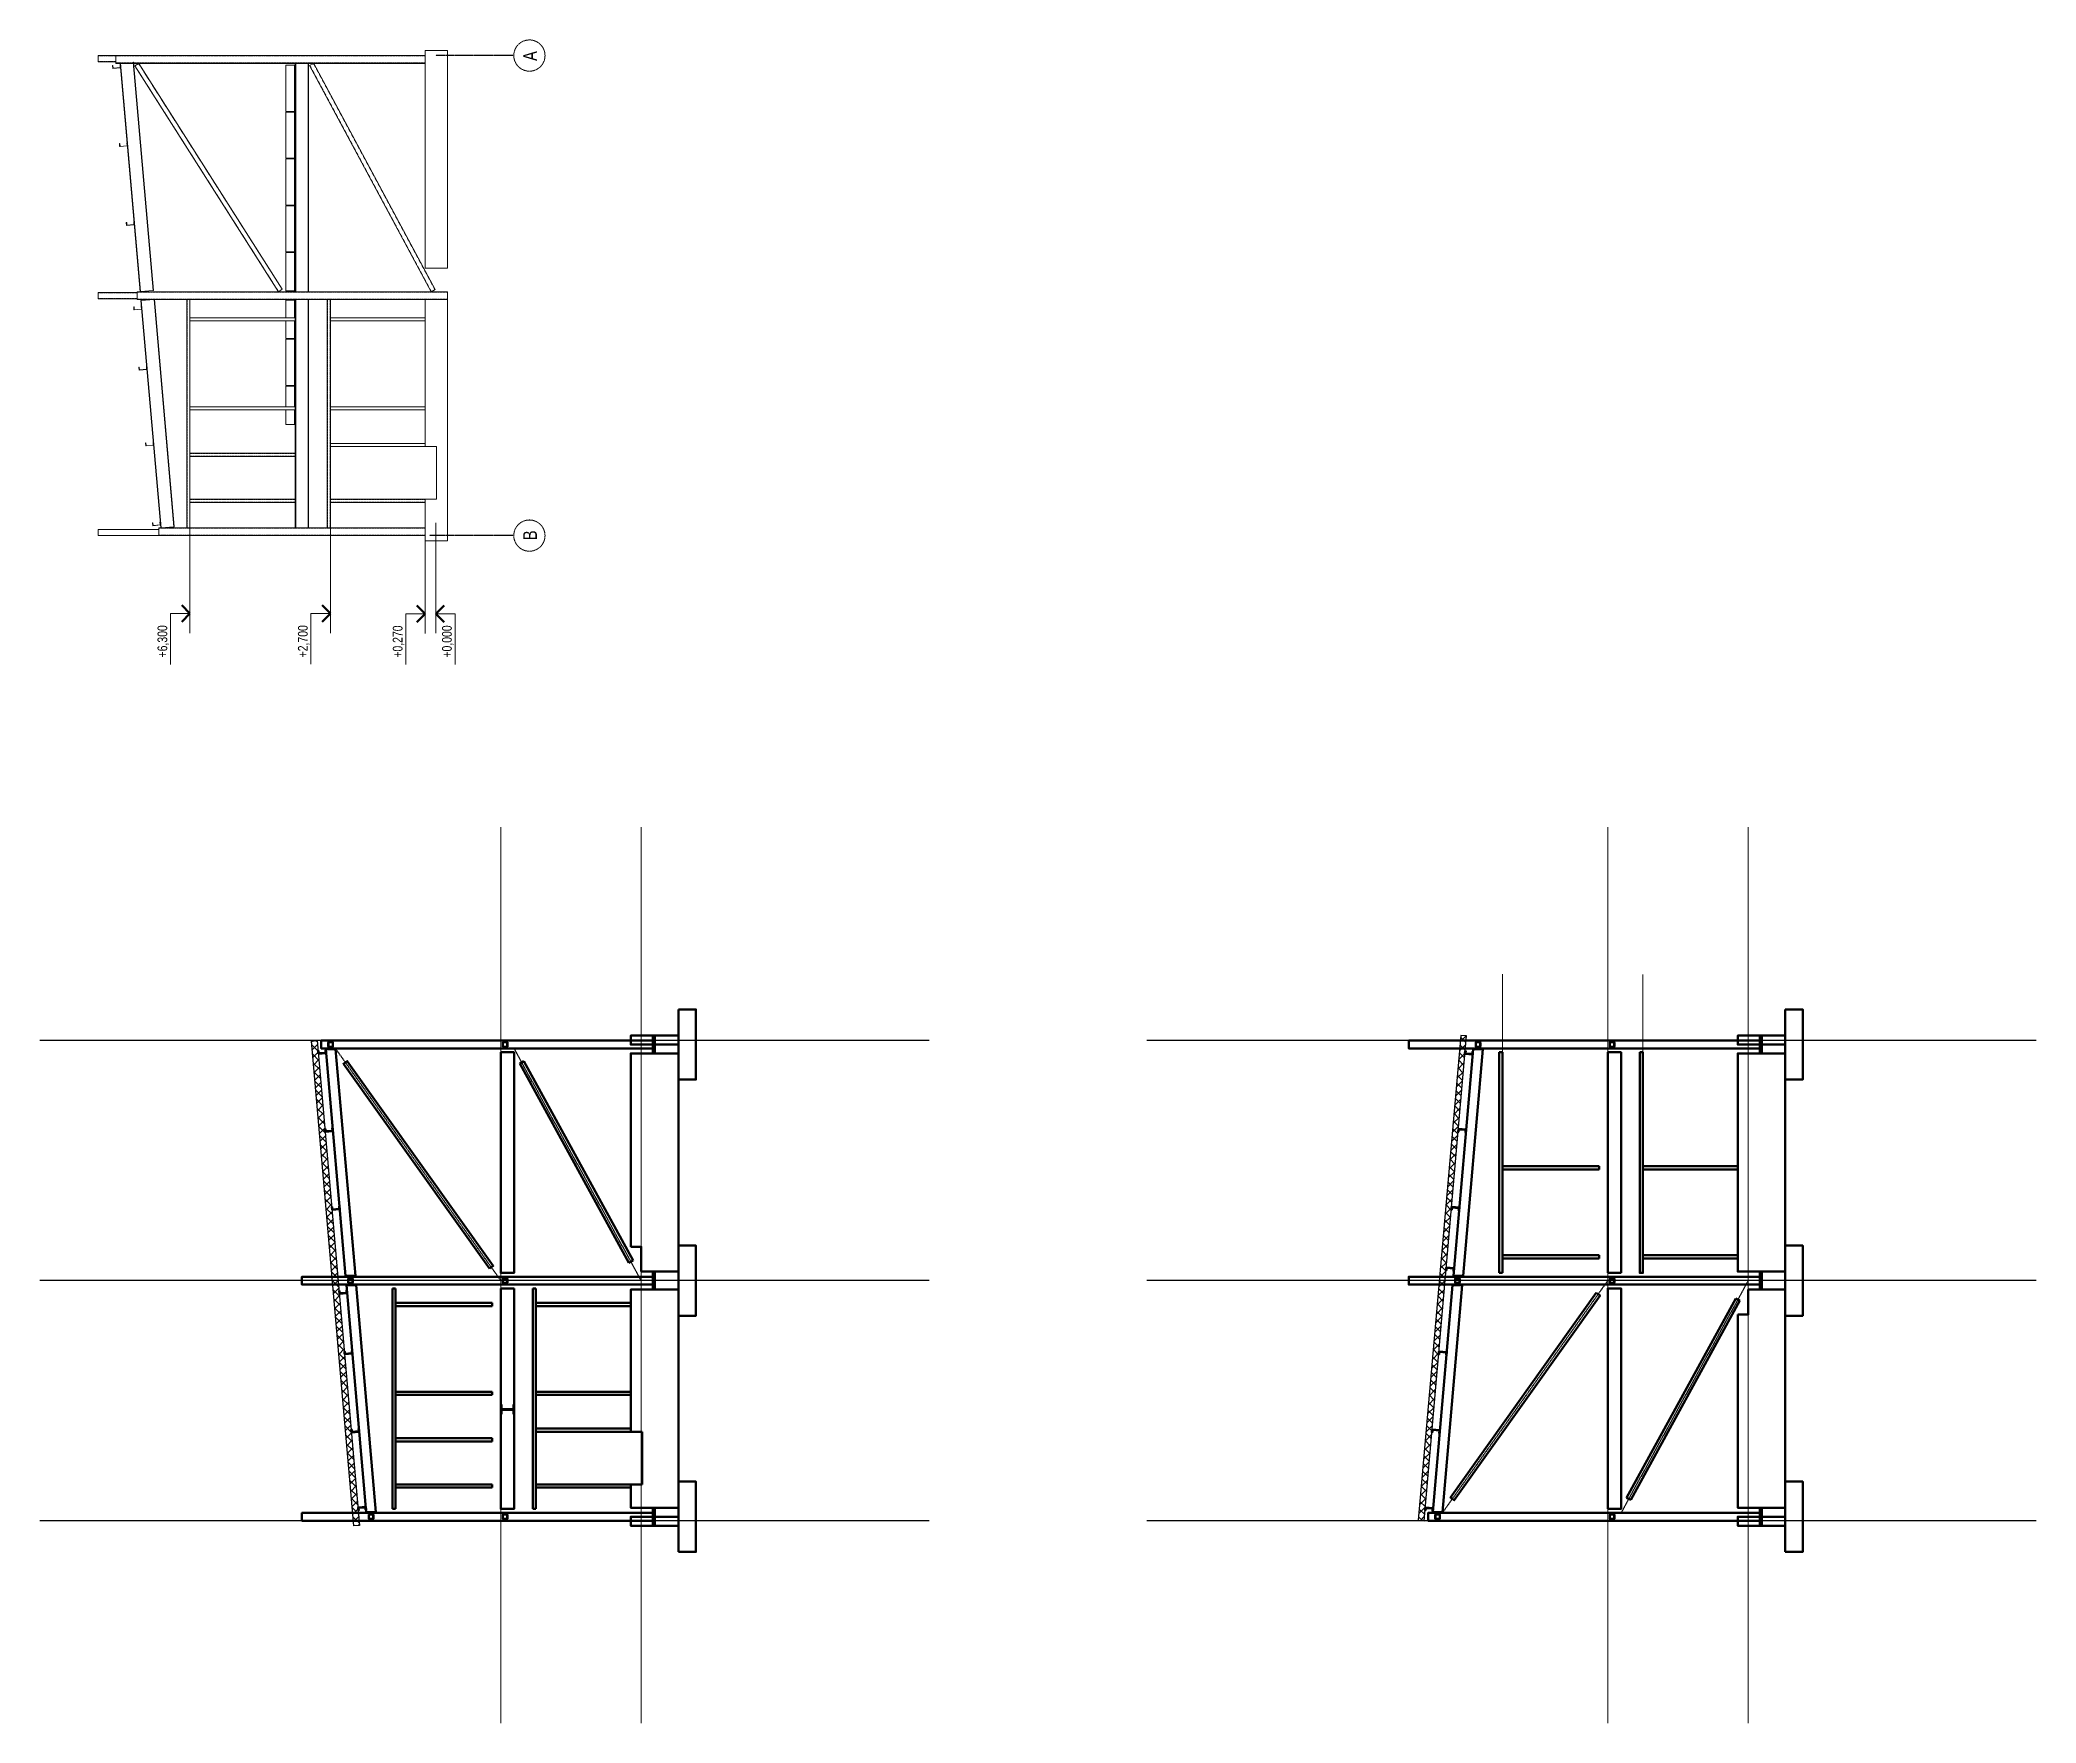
# Model space of a CAD drawing. Header units: millimetres. Extents: x 1117013 to 3394463, y -717780 to -102922.
# Drawn here: x 1346605 to 1397772, y -635615 to -592490 of the extents above; entities that cross this region are included whole.
import ezdxf

# ---------------------------------------------------------------- set-up
doc = ezdxf.new("R2010")
doc.units = ezdxf.units.MM
for name, pattern in [('ADSK_Линия сетки', [21, 12, -3, 3, -3]), ('ADSK_Невидимые', [5, 3, -2]), ('CENTERX2', [4, 2.5, -0.5, 0.5, -0.5]), ('осевая', [18.05, 14.6, -1.15, 1.15, -1.15])]:
    doc.linetypes.add(name, pattern=pattern)
for name, color, linetype, lineweight in [('0003-Основная тонкая 0.13', 9, 'Continuous', 13), ('0004-Осевая', 4, 'осевая', 25), ('01-Основная толстая', 7, 'Continuous', 50), ('Аннотация', 7, 'Continuous', 20), ('Каркас', 7, 'Continuous', 18), ('Несущие колонны', 7, 'Continuous', 18), ('Отметки', 7, 'Continuous', 9), ('СО_10_фунд балки', 7, 'Continuous', 50), ('СО_10_фундаменты', 7, 'Continuous', 50), ('СО_20_связи', 7, 'Continuous', 50), ('СО_20_фахверки', 7, 'Continuous', 50), ('Стены', 7, 'Continuous', 18)]:
    doc.layers.add(name, color=color, linetype=linetype, lineweight=lineweight)
doc.layers.add('Оси', color=1, linetype='CENTERX2')
doc.styles.add('Century Gothic', font='GOTHIC.TTF', dxfattribs={"width": 0.8, "height": 250})
doc.styles.add('Century Gothic_1', font='GOTHIC.TTF', dxfattribs={"width": 0.8, "height": 500})

msp = doc.modelspace()

# ---------------------------------------------------------------- texts
at = {"layer": 'Оси', "char_height": 350, "attachment_point": 1, "rotation": 90, "style": 'Century Gothic'}
for s, insert, width in [('\\fCentury Gothic|b0|i0|c204|p34|;\\W.8;А', (1358993.4664, -593027.7391), 327.0885), ('\\fCentury Gothic|b0|i0|c204|p34|;\\W.8;В', (1358993.4664, -605306.5391), 275.7805)]:
    msp.add_mtext(s, dxfattribs=dict(at, insert=insert, width=width))
at = {"layer": 'Отметки', "lineweight": 20, "char_height": 250, "width": 1014.868888, "attachment_point": 1, "rotation": 90, "line_spacing_factor": 0.984502, "style": 'Century Gothic_1'}
for s, insert in [('+6,300', (1349618.6657, -608311.9046)), ('+2,700', (1353218.6657, -608310.4861)), ('+0,270', (1355648.6657, -608317.8843)), ('+0,000', (1356911.3052, -608316.0192))]:
    msp.add_mtext(s, dxfattribs=dict(at, insert=insert))

# ---------------------------------------------------------------- blocks, each defined once
blk = doc.blocks.new('CF411500')
for p, q in [((0, 0), (0, 200)), ((0, 200), (76, 200)), ((76, 0), (0, 0)), ((12, 21.5), (12, 178.5)), ((72, 188), (21.5, 188)), ((72, 12), (21.5, 12)), ((76, 200), (76, 192)), ((76, 8), (76, 0))]:
    blk.add_line(p, q)
for centre, radius, start, end in [((21.5, 178.5), 9.5, 90, 180), ((21.5, 21.5), 9.5, 180, 270), ((72, 192), 4, 270, 0), ((72, 8), 4, 0, 90)]:
    blk.add_arc(centre, radius, start, end)
blk = doc.blocks.new('APF135500')
for p, q in [((-125, 326), (-125, 340)), ((-125, 340), (125, 340)), ((-26, 326), (-125, 326)), ((-125, 0), (-125, 14)), ((-125, 14), (-26, 14)), ((125, 0), (-125, 0)), ((-6, 34), (-6, 306)), ((6, 34), (6, 306)), ((125, 326), (26, 326)), ((26, 14), (125, 14)), ((125, 340), (125, 326)), ((125, 14), (125, 0))]:
    blk.add_line(p, q)
for centre, start, end in [((-26, 306), 0, 90), ((-26, 34), 270, 0), ((26, 306), 90, 180), ((26, 34), 180, 270)]:
    blk.add_arc(centre, 20, start, end)
blk.add_point((0, 170))
blk = doc.blocks.new('TPRF1369500')
for p, q in [((0, 9.6), (0, 110.4)), ((4, 9.6), (4, 110.4)), ((9.6, 120), (110.4, 120)), ((9.6, 116), (110.4, 116)), ((110.4, 4), (9.6, 4)), ((110.4, 0), (9.6, 0)), ((116, 9.6), (116, 110.4)), ((120, 9.6), (120, 110.4))]:
    blk.add_line(p, q)
for centre, radius, start, end in [((9.6, 110.4), 9.6, 90, 180), ((9.6, 9.6), 9.6, 180, 270), ((9.6, 110.4), 5.6, 90, 180), ((9.6, 9.6), 5.6, 180, 270), ((110.4, 110.4), 9.6, 0, 90), ((110.4, 110.4), 5.6, 0, 90), ((110.4, 9.6), 5.6, 270, 0), ((110.4, 9.6), 9.6, 270, 0)]:
    blk.add_arc(centre, radius, start, end)
blk = doc.blocks.new('ADSK_КолоннаНесущая_Труба_ГОСТ 30245-2003 - 200x200x10-1059750-КР_DWG_Ф_В-А')
at = {"layer": 'Несущие колонны'}
for p, q in [((-12300, 7100), (-12100, 7100)), ((-12300, 270), (-12300, 7100)), ((-12100, 270), (-12100, 7100))]:
    blk.add_line(p, q, dxfattribs=at)
at = {"layer": 'Несущие колонны', "linetype": 'ADSK_Невидимые'}
for p, q in [((-12290, 7100), (-12290, 270)), ((-12110, 7100), (-12110, 270))]:
    blk.add_line(p, q, dxfattribs=at)
blk = doc.blocks.new('ADSK_КолоннаНесущая_Труба_ГОСТ 30245-2003 - 200x200x10-1068426-КР_DWG_Ф_В-А')
at = {"layer": 'Несущие колонны'}
for p, q in [((-200, 8200), (0, 8200)), ((-200, 8200), (-200, 8089)), ((0, 8200), (0, 270)), ((-200, 8080), (-200, 7750)), ((-200, 7741), (-200, 270))]:
    blk.add_line(p, q, dxfattribs=at)
at = {"layer": 'Несущие колонны', "linetype": 'ADSK_Невидимые'}
for p, q in [((-190, 8200), (-190, 7751)), ((-10, 8200), (-10, 270)), ((-190, 7742), (-190, 270))]:
    blk.add_line(p, q, dxfattribs=at)
blk = doc.blocks.new('ADSK_КолоннаНесущая_Труба_ГОСТ 30245-2003 - 200x200x10-1059764-КР_DWG_Ф_В-А')
at = {"layer": 'Несущие колонны'}
for p, q in [((-6250, 7650), (-6050, 7650)), ((-6250, 7650), (-6250, 270)), ((-6050, 7650), (-6050, -300)), ((-6050, -300), (-6250, -300))]:
    blk.add_line(p, q, dxfattribs=at)
at = {"layer": 'Несущие колонны', "linetype": 'ADSK_Невидимые'}
for p, q in [((-6240, 7650), (-6240, -300)), ((-6060, 7650), (-6060, -300))]:
    blk.add_line(p, q, dxfattribs=at)
blk = doc.blocks.new('___Двутавр типа Ш _СТО АСЧМ 20-93__ Балка - 35Ш2-1101853-КР_DWG_Ф_В-А')
at = {"layer": 'Каркас'}
for p, q in [((-12100, 3600), (-11450, 3600)), ((-12100, 3586), (-6250, 3586)), ((-11370, 3600), (-10270, 3600)), ((-10190, 3600), (-9080, 3600)), ((-9000, 3600), (-6800, 3600)), ((-6720, 3600), (-6250, 3600)), ((-6050, 3600), (-200, 3600)), ((-6050, 3586), (-200, 3586)), ((-12100, 3274), (-6250, 3274)), ((-12100, 3260), (-6250, 3260)), ((-6050, 3274), (-200, 3274)), ((-6050, 3260), (-200, 3260))]:
    blk.add_line(p, q, dxfattribs=at)
blk = doc.blocks.new('___Двутавр типа Б _СТО АСЧМ 20-93__ Балка - 35Б1-1101856-КР_DWG_Ф_В-А')
at = {"layer": 'Каркас'}
for p, q in [((-6280, 7557), (-12100, 7047)), ((-6279, 7548), (-12099, 7038)), ((-12071, 6712), (-6251, 7221)), ((-6250, 7212), (-12070, 6703)), ((-6280, 7557), (-6279, 7548)), ((-6279, 7548), (-6251, 7221)), ((-6251, 7221), (-6250, 7212)), ((-12099, 7038), (-12100, 7047)), ((-12071, 6712), (-12099, 7038)), ((-12070, 6703), (-12071, 6712))]:
    blk.add_line(p, q, dxfattribs=at)
blk = doc.blocks.new('___Двутавр типа Б _СТО АСЧМ 20-93__ Балка - 35Б1-1101857-КР_DWG_Ф_В-А')
at = {"layer": 'Каркас'}
for p, q in [((-200, 8089), (-6050, 7577)), ((-199, 8080), (-6049, 7568)), ((-6021, 7241), (-171, 7753)), ((-170, 7744), (-6020, 7232)), ((-200, 8089), (-199, 8080)), ((-171, 7753), (-170, 7744)), ((-6049, 7568), (-6050, 7577)), ((-6021, 7241), (-6049, 7568)), ((-6020, 7232), (-6021, 7241))]:
    blk.add_line(p, q, dxfattribs=at)
blk = doc.blocks.new('SK_ПлитаПерекрытия_Пустотная - ПК 68-10-8-778110-КР_DWG_Ф_В-А')
at = {"layer": 'Каркас'}
for p, q in [((-6800, 3840), (-7250, 3840)), ((-7250, 3840), (-7250, 3620)), ((-7250, 3620), (-6800, 3620)), ((-6270, 3840), (-6720, 3840)), ((-6720, 3620), (-6270, 3620)), ((-6270, 3620), (-6270, 3840))]:
    blk.add_line(p, q, dxfattribs=at)
blk = doc.blocks.new('SK_ПлитаПерекрытия_Пустотная - ПК 68-10-8-778403-КР_DWG_Ф_В-А')
at = {"layer": 'Каркас'}
for p, q in [((-6030, 3840), (-6030, 3620)), ((-5050, 3840), (-6030, 3840)), ((-6030, 3620), (-5050, 3620)), ((-5050, 3620), (-5050, 3840))]:
    blk.add_line(p, q, dxfattribs=at)
blk = doc.blocks.new('SK_ПлитаПерекрытия_Пустотная - ПК 68-10-8-V1-КР_DWG_Ф_В-А')
at = {"layer": 'Каркас'}
for p, q in [((-9080, 3840), (-9450, 3840)), ((-9450, 3840), (-9450, 3620)), ((-9450, 3620), (-9080, 3620)), ((-8470, 3840), (-9000, 3840)), ((-9000, 3620), (-8470, 3620)), ((-8470, 3620), (-8470, 3840))]:
    blk.add_line(p, q, dxfattribs=at)
blk = doc.blocks.new('SK_ПлитаПерекрытия_Пустотная - ПК 68-12-8-777867-КР_DWG_Ф_В-А')
at = {"layer": 'Каркас'}
for p, q in [((-7270, 3840), (-8450, 3840)), ((-8450, 3840), (-8450, 3620)), ((-8450, 3620), (-7270, 3620)), ((-7270, 3620), (-7270, 3840))]:
    blk.add_line(p, q, dxfattribs=at)
blk = doc.blocks.new('SK_ПлитаПерекрытия_Пустотная - ПК 68-12-8-778387-КР_DWG_Ф_В-А')
at = {"layer": 'Каркас'}
for p, q in [((-1430, 3840), (-1430, 3620)), ((-250, 3840), (-1430, 3840)), ((-1430, 3620), (-250, 3620)), ((-250, 3620), (-250, 3840))]:
    blk.add_line(p, q, dxfattribs=at)
blk = doc.blocks.new('ADSK_Балка_Труба_ГОСТ 30245-2003 - 80x80x5-1059783-КР_DWG_Ф_В-А')
at = {"layer": 'Каркас'}
for p, q in [((-12100, 2700), (-12100, 2780)), ((-6250, 2780), (-12100, 2780)), ((-6250, 2700), (-12100, 2700)), ((-6250, 2780), (-6250, 2700))]:
    blk.add_line(p, q, dxfattribs=at)
at = {"layer": 'Каркас', "linetype": 'ADSK_Невидимые'}
for p, q in [((-6250, 2775), (-12100, 2775)), ((-6250, 2705), (-12100, 2705))]:
    blk.add_line(p, q, dxfattribs=at)
blk = doc.blocks.new('ADSK_КолоннаНесущая_Труба_ГОСТ 30245-2003 - 80x80x4-1059834-КР_DWG_Ф_В-А')
at = {"layer": 'Несущие колонны', "linetype": 'ADSK_Невидимые'}
for p, q in [((-9076, 2700), (-9076, 270)), ((-9004, 2700), (-9004, 270))]:
    blk.add_line(p, q, dxfattribs=at)
blk = doc.blocks.new('ADSK_КолоннаНесущая_Труба_ГОСТ 30245-2003 - 160x160x6-888300-КР_DWG_Ф_В-А')
at = {"layer": 'Несущие колонны'}
for p, q in [((-12300, 8650), (-12140, 8650)), ((-12300, 7100), (-12300, 8650)), ((-12140, 7100), (-12140, 8650)), ((-12140, 7100), (-12300, 7100))]:
    blk.add_line(p, q, dxfattribs=at)
at = {"layer": 'Несущие колонны', "linetype": 'ADSK_Невидимые'}
for p, q in [((-12294, 8650), (-12294, 7100)), ((-12146, 8650), (-12146, 7100))]:
    blk.add_line(p, q, dxfattribs=at)
blk = doc.blocks.new('ADSK_КолоннаНесущая_Труба_ГОСТ 30245-2003 - 160x160x6-1068432-КР_DWG_Ф_В-А')
at = {"layer": 'Несущие колонны'}
for p, q in [((-160, 8650), (0, 8650)), ((-160, 8650), (-160, 8200)), ((0, 8200), (-160, 8200)), ((0, 8650), (0, 8200))]:
    blk.add_line(p, q, dxfattribs=at)
at = {"layer": 'Несущие колонны', "linetype": 'ADSK_Невидимые'}
for p, q in [((-154, 8650), (-154, 8200)), ((-6, 8650), (-6, 8200))]:
    blk.add_line(p, q, dxfattribs=at)
blk = doc.blocks.new('ADSK_КолоннаНесущая_Труба_ГОСТ 30245-2003 - 160x160x6-888264-КР_DWG_Ф_В-А')
at = {"layer": 'Несущие колонны'}
for p, q in [((-6230, 8650), (-6070, 8650)), ((-6230, 8650), (-6230, 7650)), ((-6070, 8650), (-6070, 7650)), ((-6070, 7650), (-6230, 7650))]:
    blk.add_line(p, q, dxfattribs=at)
at = {"layer": 'Несущие колонны', "linetype": 'ADSK_Невидимые'}
for p, q in [((-6224, 8650), (-6224, 7650)), ((-6076, 8650), (-6076, 7650))]:
    blk.add_line(p, q, dxfattribs=at)
blk = doc.blocks.new('ADSK_КолоннаНесущая_Труба_ГОСТ 30245-2003 - 80x80x4-1084226-КР_DWG_Ф_В-А')
at = {"layer": 'Несущие колонны', "linetype": 'ADSK_Невидимые'}
for p, q in [((-9076, 6300), (-9076, 3600)), ((-9004, 6300), (-9004, 3600))]:
    blk.add_line(p, q, dxfattribs=at)
blk = doc.blocks.new('ADSK_Балка_Швеллер_ПолкиПараллельные_ГОСТ8240-97 - 20П-1102076-КР_DWG_Ф_В-А')
at = {"layer": 'Каркас'}
for p, q in [((-11970, 7260), (-12046, 7253)), ((-12046, 7253), (-12028, 7054)), ((-12040, 7244), (-11969, 7251)), ((-12024, 7063), (-12040, 7244)), ((-11969, 7251), (-11970, 7260)), ((-11953, 7069), (-12024, 7063)), ((-11953, 7060), (-11953, 7069))]:
    blk.add_line(p, q, dxfattribs=at)
blk = doc.blocks.new('ADSK_Балка_Швеллер_ПолкиПараллельные_ГОСТ8240-97 - 20П-1102077-КР_DWG_Ф_В-А')
at = {"layer": 'Каркас'}
for p, q in [((-9928, 7438), (-10004, 7432)), ((-10004, 7432), (-9986, 7232)), ((-9998, 7423), (-9927, 7429)), ((-9982, 7242), (-9998, 7423)), ((-9911, 7248), (-9982, 7242)), ((-9927, 7429), (-9928, 7438)), ((-9910, 7239), (-9911, 7248))]:
    blk.add_line(p, q, dxfattribs=at)
blk = doc.blocks.new('ADSK_Балка_Швеллер_ПолкиПараллельные_ГОСТ8240-97 - 20П-1102078-КР_DWG_Ф_В-А')
at = {"layer": 'Каркас'}
for p, q in [((-7985, 7608), (-8061, 7602)), ((-8061, 7602), (-8044, 7402)), ((-8055, 7593), (-7984, 7599)), ((-8039, 7412), (-8055, 7593)), ((-7969, 7418), (-8039, 7412)), ((-7984, 7599), (-7985, 7608)), ((-7968, 7409), (-7969, 7418))]:
    blk.add_line(p, q, dxfattribs=at)
blk = doc.blocks.new('ADSK_Балка_Швеллер_ПолкиПараллельные_ГОСТ8240-97 - 20П-1102079-КР_DWG_Ф_В-А')
at = {"layer": 'Каркас'}
for p, q in [((-6441, 7743), (-6517, 7737)), ((-6517, 7737), (-6499, 7537)), ((-6511, 7728), (-6440, 7734)), ((-6495, 7547), (-6511, 7728)), ((-6440, 7734), (-6441, 7743)), ((-6425, 7553), (-6495, 7547)), ((-6424, 7544), (-6425, 7553))]:
    blk.add_line(p, q, dxfattribs=at)
blk = doc.blocks.new('ADSK_Балка_Швеллер_ПолкиПараллельные_ГОСТ8240-97 - 20П-1102080-КР_DWG_Ф_В-А')
at = {"layer": 'Каркас'}
for p, q in [((-4279, 7932), (-4355, 7926)), ((-4355, 7926), (-4338, 7727)), ((-4349, 7917), (-4279, 7923)), ((-4333, 7736), (-4349, 7917)), ((-4263, 7742), (-4333, 7736)), ((-4279, 7923), (-4279, 7932)), ((-4262, 7733), (-4263, 7742))]:
    blk.add_line(p, q, dxfattribs=at)
blk = doc.blocks.new('ADSK_Балка_Швеллер_ПолкиПараллельные_ГОСТ8240-97 - 20П-1102081-КР_DWG_Ф_В-А')
at = {"layer": 'Каркас'}
for p, q in [((-2257, 8109), (-2333, 8103)), ((-2333, 8103), (-2315, 7903)), ((-2327, 8094), (-2256, 8100)), ((-2311, 7913), (-2327, 8094)), ((-2241, 7919), (-2311, 7913)), ((-2256, 8100), (-2257, 8109)), ((-2240, 7910), (-2241, 7919))]:
    blk.add_line(p, q, dxfattribs=at)
blk = doc.blocks.new('ADSK_Балка_Швеллер_ПолкиПараллельные_ГОСТ8240-97 - 20П-1102082-КР_DWG_Ф_В-А')
at = {"layer": 'Каркас'}
for p, q in [((-255, 8285), (-331, 8278)), ((-331, 8278), (-313, 8079)), ((-325, 8269), (-254, 8276)), ((-309, 8088), (-325, 8269)), ((-254, 8276), (-255, 8285)), ((-238, 8094), (-309, 8088)), ((-237, 8085), (-238, 8094))]:
    blk.add_line(p, q, dxfattribs=at)
blk = doc.blocks.new('ADSK_Балка_Труба_ГОСТ 30245-2003 - 120x120x5-1109382-КР_DWG_Ф_В-А')
at = {"layer": 'Каркас'}
for p, q in [((-257, 3234), (-6050, 122)), ((-5993, 16), (-200, 3128)), ((-257, 3234), (-200, 3128)), ((-5993, 16), (-6050, 122))]:
    blk.add_line(p, q, dxfattribs=at)
at = {"layer": 'Каркас', "linetype": 'ADSK_Невидимые'}
for p, q in [((-6048, 117), (-254, 3229)), ((-5996, 21), (-202, 3133))]:
    blk.add_line(p, q, dxfattribs=at)
blk = doc.blocks.new('ADSK_Балка_Труба_ГОСТ 30245-2003 - 120x120x5-1109531-КР_DWG_Ф_В-А')
at = {"layer": 'Каркас'}
for p, q in [((-264, 7716), (-6050, 4035)), ((-264, 7716), (-200, 7615)), ((-5986, 3934), (-200, 7615)), ((-5986, 3934), (-6050, 4035))]:
    blk.add_line(p, q, dxfattribs=at)
at = {"layer": 'Каркас', "linetype": 'ADSK_Невидимые'}
for p, q in [((-6047, 4031), (-262, 7712)), ((-5988, 3938), (-203, 7619))]:
    blk.add_line(p, q, dxfattribs=at)
blk = doc.blocks.new('Ось сетки - Круг_Ø8 мм-6577-КР_DWG_Ф_В-А')
at = {"layer": 'Оси', "lineweight": 20}
for start, end in [(360, 180), (180, 360)]:
    blk.add_arc((0, -2400), 400, start, end, dxfattribs=at)
blk = doc.blocks.new('Высотные отметки - Стрелка вверх-5091-КР_DWG_Ф_В-А')
at = {"layer": 'Аннотация'}
for p, q in [((-14299, 6800), (-15599, 6800)), ((-14299, 6300), (-14299, 6800)), ((-13999, 6300), (-14799, 6300))]:
    blk.add_line(p, q, dxfattribs=at)
at = {"layer": 'Аннотация', "lineweight": 50}
for q in [(-14511, 6512), (-14086, 6512)]:
    blk.add_line((-14299, 6300), q, dxfattribs=at)
blk = doc.blocks.new('Высотные отметки - Стрелка вниз-5092-КР_DWG_Ф_В-А')
at = {"layer": 'Аннотация'}
for p, q in [((-14003, 0), (-14803, 0)), ((-14303, 0), (-14303, -500)), ((-14303, -500), (-15603, -500))]:
    blk.add_line(p, q, dxfattribs=at)
at = {"layer": 'Аннотация', "lineweight": 50}
for q in [(-14515, -212), (-14091, -212)]:
    blk.add_line((-14303, 0), q, dxfattribs=at)

# ---------------------------------------------------------------- hatches: boundary and pattern name
at = {"layer": '0003-Основная тонкая 0.13', "lineweight": 9}
h = msp.add_hatch(dxfattribs=at)
h.set_pattern_fill('FP_1', color=256, angle=90, style=0, pattern_type=2)
h.set_pattern_definition([(135, (1390392.6, -629020.57), (-106.066, -106.066), []), (225, (1390392.6, -629020.57), (106.066, -106.066), [])])
h.paths.add_polyline_path([(1383172.6, -618009.6989), (1383023.1708, -617996.6256), (1381936.5616, -630416.6256), (1382085.9908, -630429.6989), (1383162.8888, -618120.6983)], flags=0)
h = msp.add_hatch(dxfattribs=at)
h.set_pattern_fill('FP_1', color=256, angle=90, style=0, pattern_type=2)
h.set_pattern_definition([(135, (1362019.04, -629020.57), (-106.066, -106.066), []), (225, (1362019.04, -629020.57), (106.066, -106.066), [])])
h.paths.add_polyline_path([(1354799.0428, -630549.6989), (1354649.6136, -630562.7723), (1353563.0044, -618142.7723), (1353712.4336, -618129.6989), (1354789.3317, -630438.6996)], flags=0)

# ---------------------------------------------------------------- linework, layer by layer
at = {"layer": '0003-Основная тонкая 0.13', "lineweight": 30}
for p, q in [((1383023.1708, -617996.6256), (1381936.5616, -630416.6256)), ((1382085.9908, -630429.6989), (1383172.6, -618009.6989)), ((1383172.6, -618009.6989), (1383023.1708, -617996.6256)), ((1353563.0044, -618142.7723), (1353712.4336, -618129.6989)), ((1354649.6136, -630562.7723), (1353563.0044, -618142.7723)), ((1353712.4336, -618129.6989), (1354799.0428, -630549.6989)), ((1354799.0428, -630549.6989), (1354649.6136, -630562.7723)), ((1381936.5616, -630416.6256), (1382085.9908, -630429.6989))]:
    msp.add_line(p, q, dxfattribs=at)
at = {"layer": '0003-Основная тонкая 0.13'}
for points in [[(1358419.0428, -635615.3453), (1358419.0428, -612657.0424)], [(1362019.0428, -635615.3453), (1362019.0428, -612657.0424)], [(1386792.6, -635615.3453), (1386792.6, -612657.0424)], [(1390392.6, -635615.3453), (1390392.6, -612657.0424)]]:
    msp.add_lwpolyline(points, dxfattribs=at)
at = {"layer": '0004-Осевая'}
for points in [[(1369398.1242, -618129.6989), (1346604.6606, -618129.6989)], [(1358419.0428, -624279.6989), (1354179.6427, -618329.6989)], [(1362019.0428, -624279.6989), (1358759.0428, -618329.6989)], [(1397771.6814, -618129.6989), (1374978.2177, -618129.6989)], [(1369398.1242, -624279.6989), (1346604.6606, -624279.6989)], [(1397771.6814, -624279.6989), (1374978.2177, -624279.6989)], [(1386792.6, -624279.6989), (1382553.1998, -630229.6989)], [(1390392.6, -624279.6989), (1387132.6, -630229.6989)], [(1369398.1242, -630429.6989), (1346604.6606, -630429.6989)], [(1397771.6814, -630429.6989), (1374978.2177, -630429.6989)]]:
    msp.add_lwpolyline(points, dxfattribs=at)
at = {"layer": '01-Основная толстая'}
for points in [[(1362319.0428, -618029.6989), (1362319.0428, -618429.6989)], [(1390692.6, -618429.6989), (1390692.6, -618029.6989)], [(1362319.0428, -618129.6989), (1353814.8671, -618129.6989), (1353814.8671, -618329.6989), (1362319.0428, -618329.6989), (1362319.0428, -618129.6989)], [(1354440.7543, -624159.6989), (1353932.4451, -618349.6989)], [(1353932.4451, -618349.6989), (1354181.3924, -618349.6989)], [(1354181.3924, -618349.6989), (1354689.7016, -624159.6989)], [(1358419.0428, -618429.6989), (1358759.0428, -618429.6989), (1358759.0428, -624079.6989), (1358419.0428, -624079.6989), (1358419.0428, -618429.6989)], [(1390692.6, -618329.6989), (1381692.6, -618329.6989), (1381692.6, -618129.6989), (1390692.6, -618129.6989), (1390692.6, -618329.6989)], [(1383343.6178, -618349.6989), (1382835.3087, -624159.6989), (1383084.256, -624159.6989)], [(1383084.256, -624159.6989), (1383592.5651, -618349.6989)], [(1383343.6178, -618349.6989), (1383592.5651, -618349.6989)], [(1387132.6, -624079.6989), (1387132.6, -618429.6989), (1386792.6, -618429.6989), (1386792.6, -624079.6989)], [(1362319.0428, -624179.6989), (1353319.0428, -624179.6989), (1353319.0428, -624379.6989), (1362319.0428, -624379.6989), (1362319.0428, -624179.6989)], [(1354440.7543, -624159.6989), (1354689.7016, -624159.6989)], [(1362319.0428, -624079.6989), (1362319.0428, -624479.6989)], [(1390692.6, -624379.6989), (1381692.6, -624379.6989), (1381692.6, -624179.6989), (1390692.6, -624179.6989), (1390692.6, -624379.6989)], [(1386792.6, -624079.6989), (1387132.6, -624079.6989)], [(1390692.6, -624479.6989), (1390692.6, -624079.6989)], [(1354970.0607, -630209.6989), (1354461.7515, -624399.6989), (1354710.6989, -624399.6989)], [(1354710.6989, -624399.6989), (1355219.008, -630209.6989)], [(1358419.0428, -624479.6989), (1358759.0428, -624479.6989)], [(1358759.0428, -624479.6989), (1358759.0428, -630129.6989), (1358419.0428, -630129.6989), (1358419.0428, -624479.6989)], [(1382814.3114, -624399.6989), (1382306.0022, -630209.6989)], [(1382554.9496, -630209.6989), (1383063.2587, -624399.6989)], [(1382814.3114, -624399.6989), (1383063.2587, -624399.6989)], [(1386792.6, -630129.6989), (1387132.6, -630129.6989), (1387132.6, -624479.6989), (1386792.6, -624479.6989), (1386792.6, -630129.6989)], [(1362319.0428, -630229.6989), (1353319.0428, -630229.6989), (1353319.0428, -630429.6989), (1362319.0428, -630429.6989), (1362319.0428, -630229.6989)], [(1354970.0607, -630209.6989), (1355219.008, -630209.6989)], [(1362319.0428, -630129.6989), (1362319.0428, -630529.6989)], [(1390692.6, -630429.6989), (1382188.4242, -630429.6989), (1382188.4242, -630229.6989), (1390692.6, -630229.6989), (1390692.6, -630429.6989)], [(1382306.0022, -630209.6989), (1382554.9496, -630209.6989)], [(1390692.6, -630529.6989), (1390692.6, -630129.6989)]]:
    msp.add_lwpolyline(points, dxfattribs=at)
at = {"layer": 'Каркас'}
for p, q in [((1384012.6, -618329.6989), (1384092.6, -618329.6989)), ((1387612.6, -618329.6989), (1387692.6, -618329.6989)), ((1384092.6, -624179.6989), (1384012.6, -624179.6989)), ((1387692.6, -624179.6989), (1387612.6, -624179.6989)), ((1355639.0428, -624479.6989), (1355719.0428, -624479.6989)), ((1359239.0428, -624479.6989), (1359319.0428, -624479.6989)), ((1355719.0428, -630129.6989), (1355639.0428, -630129.6989)), ((1359319.0428, -630129.6989), (1359239.0428, -630129.6989))]:
    msp.add_line(p, q, dxfattribs=at)
at = {"layer": 'Несущие колонны'}
for p, q in [((1350451.5362, -599690.4676), (1350451.5362, -599610.4676)), ((1350451.5362, -599610.4676), (1353151.5362, -599610.4676)), ((1353151.5362, -599610.4676), (1353151.5362, -599690.4676)), ((1354051.5362, -599690.4676), (1354051.5362, -599610.4676)), ((1354051.5362, -599610.4676), (1356481.5362, -599610.4676)), ((1350451.5362, -599690.4676), (1353151.5362, -599690.4676)), ((1354051.5362, -599690.4676), (1356481.5362, -599690.4676)), ((1350451.5362, -601970.4676), (1350451.5362, -601890.4676)), ((1350451.5362, -601890.4676), (1353151.5362, -601890.4676)), ((1350451.5362, -601970.4676), (1353151.5362, -601970.4676)), ((1353151.5362, -601890.4676), (1353151.5362, -601970.4676)), ((1354051.5362, -601970.4676), (1354051.5362, -601890.4676)), ((1354051.5362, -601890.4676), (1356481.5362, -601890.4676)), ((1354051.5362, -601970.4676), (1356481.5362, -601970.4676)), ((1350451.5362, -603160.4676), (1350451.5362, -603080.4676)), ((1350451.5362, -603080.4676), (1353151.5362, -603080.4676)), ((1350451.5362, -603160.4676), (1353151.5362, -603160.4676)), ((1353151.5362, -603080.4676), (1353151.5362, -603160.4676)), ((1354051.5362, -602910.4676), (1354051.5362, -602830.4676)), ((1354051.5362, -602830.4676), (1356481.5362, -602830.4676)), ((1354051.5362, -602910.4676), (1356481.5362, -602910.4676)), ((1350451.5362, -604340.4676), (1350451.5362, -604260.4676)), ((1350451.5362, -604260.4676), (1353151.5362, -604260.4676)), ((1353151.5362, -604260.4676), (1353151.5362, -604340.4676)), ((1354051.5362, -604340.4676), (1354051.5362, -604260.4676)), ((1354051.5362, -604260.4676), (1356481.5362, -604260.4676)), ((1350451.5362, -604340.4676), (1353151.5362, -604340.4676)), ((1354051.5362, -604340.4676), (1356481.5362, -604340.4676)), ((1384092.6, -621429.6989), (1384092.6, -621349.6989)), ((1384092.6, -623709.6989), (1384092.6, -623629.6989))]:
    msp.add_line(p, q, dxfattribs=at)
at = {"layer": 'Оси', "linetype": 'ADSK_Линия сетки'}
for p, q in [((1358751.5362, -592890.4676), (1356751.5362, -592890.4676)), ((1358751.5362, -605190.4676), (1356591.2648, -605190.4676))]:
    msp.add_line(p, q, dxfattribs=at)
at = {"layer": 'Отметки', "lineweight": 20}
for p, q in [((1350451.5362, -603851.2051), (1350451.5362, -607189.0426)), ((1354051.5362, -603802.3976), (1354051.5362, -607187.6241)), ((1356481.5362, -604774.0556), (1356481.5362, -605542.7407)), ((1356751.5362, -604866.2371), (1356751.5362, -605877.26)), ((1356481.5362, -605542.7407), (1356481.5362, -607195.0223)), ((1356751.5362, -605877.26), (1356751.5362, -607193.1572)), ((1387692.6, -621721.5555), (1387692.6, -616432.8179))]:
    msp.add_line(p, q, dxfattribs=at)
at = {"layer": 'СО_10_фунд балки'}
for p, q in [((1361749.0428, -628149.6989), (1362039.0428, -628149.6989)), ((1362039.0428, -628149.6989), (1362039.0428, -629499.6989)), ((1362039.0428, -629499.6989), (1361749.0428, -629499.6989))]:
    msp.add_line(p, q, dxfattribs=at)
for points in [[(1362969.0428, -618229.6989), (1362969.0428, -617999.6989), (1361749.0428, -617999.6989), (1361749.0428, -618229.6989), (1362969.0428, -618229.6989)], [(1391342.5997, -617999.6989), (1391342.5997, -618229.6989), (1390122.5997, -618229.6989), (1390122.5997, -617999.6989), (1391342.5997, -617999.6989)], [(1362969.0422, -624049.6989), (1362969.0428, -618459.6989), (1361749.0428, -618459.6989), (1361749.0423, -623411.6874)], [(1391342.5994, -618459.699), (1391342.6, -624049.699), (1390122.6, -624049.699), (1390122.5994, -618459.699), (1391342.5994, -618459.699)], [(1361749.0423, -623411.6874), (1362019.0428, -623411.6874), (1362019.0428, -624049.6989)], [(1362019.0428, -624049.6989), (1362969.0422, -624049.6989)], [(1362969.0422, -630099.6989), (1362969.0428, -624509.6989), (1361749.0428, -624509.6989), (1361749.0425, -628149.6989)], [(1391342.5994, -624509.6989), (1391342.6, -630099.6989), (1390122.6, -630099.6989), (1390122.5994, -625147.7105)], [(1390122.5994, -625147.7105), (1390392.6, -625147.7105), (1390392.6, -624509.6989)], [(1390392.6, -624509.6989), (1391342.5994, -624509.6989)], [(1361749.0423, -629499.6989), (1361749.0422, -630099.6989), (1362969.0422, -630099.6989)], [(1362969.0426, -630559.6989), (1362969.0426, -630329.6989), (1361749.0426, -630329.6989), (1361749.0426, -630559.6989), (1362969.0426, -630559.6989)], [(1391342.6, -630329.6989), (1391342.6, -630559.6989), (1390122.6, -630559.6989), (1390122.6, -630329.6989), (1391342.6, -630329.6989)]]:
    msp.add_lwpolyline(points, dxfattribs=at)
at = {"layer": 'СО_10_фундаменты'}
for points in [[(1362969.0428, -617329.6989), (1362969.0428, -619129.6989), (1363419.0428, -619129.6989), (1363419.0428, -617329.6989), (1362969.0428, -617329.6989)], [(1391342.6, -617329.6989), (1391342.6, -619129.6989), (1391792.6, -619129.6989), (1391792.6, -617329.6989), (1391342.6, -617329.6989)], [(1362969.0428, -625179.6989), (1362969.0428, -623379.6989), (1363419.0428, -623379.6989), (1363419.0428, -625179.6989), (1362969.0428, -625179.6989)], [(1391342.6, -623379.6989), (1391342.6, -625179.6989), (1391792.6, -625179.6989), (1391792.6, -623379.6989), (1391342.6, -623379.6989)], [(1362969.0428, -631229.6989), (1362969.0428, -629429.6989), (1363419.0428, -629429.6989), (1363419.0428, -631229.6989), (1362969.0428, -631229.6989)], [(1391342.6, -631229.6989), (1391342.6, -629429.6989), (1391792.6, -629429.6989), (1391792.6, -631229.6989), (1391342.6, -631229.6989)]]:
    msp.add_lwpolyline(points, dxfattribs=at)
for points in [[(1362369.0428, -617999.6989), (1362369.0428, -618459.6989), (1362969.0428, -618459.6989), (1362969.0428, -617999.6989)], [(1390742.6, -617999.6989), (1390742.6, -618459.6989), (1391342.6, -618459.6989), (1391342.6, -617999.6989)], [(1362369.0428, -624509.6989), (1362369.0428, -624049.6989), (1362969.0428, -624049.699), (1362969.0428, -624509.699)], [(1390742.6, -624049.6989), (1390742.6, -624509.6989), (1391342.6, -624509.6989), (1391342.6, -624049.6989)], [(1362369.0428, -630559.6989), (1362369.0428, -630099.6989), (1362969.0428, -630099.6989), (1362969.0428, -630559.6989)], [(1390742.6, -630559.6989), (1390742.6, -630099.6989), (1391342.6, -630099.6989), (1391342.6, -630559.6989)]]:
    msp.add_lwpolyline(points, close=True, dxfattribs=at)
at = {"layer": 'СО_20_связи'}
for points in [[(1358125.3044, -623970.8357), (1354385.5746, -618722.1234), (1354483.3049, -618652.4902), (1358223.0347, -623901.2025), (1358125.3044, -623970.8357)], [(1358903.4703, -618718.1701), (1359008.7094, -618660.5097)], [(1358903.4703, -618718.1701), (1361701.6732, -623825.3196)], [(1359008.7094, -618660.5097), (1361806.9123, -623767.6592)], [(1361701.6732, -623825.3196), (1361806.9123, -623767.6592)], [(1386498.8615, -624588.5621), (1382759.1318, -629837.2744), (1382856.8621, -629906.9077), (1386596.5918, -624658.1954), (1386498.8615, -624588.5621)], [(1387277.0274, -629841.2278), (1390075.2303, -624734.0783)], [(1390075.2303, -624734.0783), (1390180.4694, -624791.7387)], [(1387382.2665, -629898.8882), (1390180.4694, -624791.7387)], [(1387277.0274, -629841.2278), (1387382.2665, -629898.8882)]]:
    msp.add_lwpolyline(points, dxfattribs=at)
at = {"layer": 'СО_20_фахверки', "lineweight": 20}
msp.add_line((1384092.6, -622656.5164), (1384092.6, -616427.3136), dxfattribs=at)
at = {"layer": 'СО_20_фахверки'}
for p, q in [((1384012.6, -618429.6989), (1384012.6, -624079.6989)), ((1384092.6, -618429.6989), (1384092.6, -624079.6989)), ((1386572.6, -621349.6989), (1384092.6, -621349.6989)), ((1386572.6, -621429.6989), (1384092.6, -621429.6989)), ((1387692.6, -621429.6989), (1387692.6, -621349.6989)), ((1390122.6, -621349.6989), (1387692.6, -621349.6989)), ((1390122.6, -621429.6989), (1387692.6, -621429.6989)), ((1386572.6, -623629.6989), (1384092.6, -623629.6989)), ((1386572.6, -623709.6989), (1384092.6, -623709.6989)), ((1387692.6, -623709.6989), (1387692.6, -623629.6989)), ((1390122.6, -623629.6989), (1387692.6, -623629.6989)), ((1390122.6, -623709.6989), (1387692.6, -623709.6989)), ((1355639.0428, -624479.6989), (1355639.0428, -630129.6989)), ((1355719.0428, -624479.6989), (1355719.0428, -630129.6989)), ((1359239.0428, -624479.6989), (1359239.0428, -630129.6989)), ((1359319.0428, -624479.6989), (1359319.0428, -630129.6989)), ((1355719.0428, -624849.6989), (1358199.0428, -624849.6989)), ((1355719.0428, -624929.6989), (1358199.0428, -624929.6989)), ((1359319.0428, -624849.6989), (1361749.0428, -624849.6989)), ((1359319.0428, -624929.6989), (1361749.0428, -624929.6989)), ((1355719.0428, -627129.6989), (1358199.0428, -627129.6989)), ((1355719.0428, -627209.6989), (1358199.0428, -627209.6989)), ((1359319.0428, -627129.6989), (1361749.0428, -627129.6989)), ((1359319.0428, -627209.6989), (1361749.0428, -627209.6989)), ((1355719.0428, -628319.6989), (1358199.0428, -628319.6989)), ((1359319.0428, -628069.6989), (1361749.0428, -628069.6989)), ((1359319.0428, -628149.6989), (1361749.0428, -628149.6989)), ((1355719.0428, -628399.6989), (1358199.0428, -628399.6989)), ((1355719.0428, -629499.6989), (1358199.0428, -629499.6989)), ((1355719.0428, -629579.6989), (1358199.0428, -629579.6989)), ((1359319.0428, -629499.6989), (1361749.0428, -629499.6989)), ((1359319.0428, -629579.6989), (1361749.0428, -629579.6989))]:
    msp.add_line(p, q, dxfattribs=at)
for points in [[(1384012.6, -618429.6989), (1384092.6, -618429.6989)], [(1387612.6, -618429.6989), (1387612.6, -624079.6989), (1387692.6, -624079.6989), (1387692.6, -618429.6989), (1387612.6, -618429.6989)], [(1386572.6, -621429.6989), (1386572.6, -621349.6989)], [(1390122.6, -621429.6989), (1390122.6, -621349.6989)], [(1386572.6, -623709.6989), (1386572.6, -623629.6989)], [(1390122.6, -623709.6989), (1390122.6, -623629.6989)], [(1384012.6, -624079.6989), (1384092.6, -624079.6989)], [(1355639.0428, -624479.6989), (1355719.0428, -624479.6989)], [(1359239.0428, -624479.6989), (1359319.0428, -624479.6989)], [(1358199.0428, -624929.6989), (1358199.0428, -624849.6989)], [(1361749.0428, -624929.6989), (1361749.0428, -624849.6989)], [(1358199.0428, -627209.6989), (1358199.0428, -627129.6989)], [(1361749.0428, -627209.6989), (1361749.0428, -627129.6989)], [(1358199.0428, -628399.6989), (1358199.0428, -628319.6989)], [(1361749.0428, -628149.6989), (1361749.0428, -628069.6989)], [(1358199.0428, -629579.6989), (1358199.0428, -629499.6989)], [(1361749.0428, -629579.6989), (1361749.0428, -629499.6989)], [(1355639.0428, -630129.6989), (1355719.0428, -630129.6989)], [(1359239.0428, -630129.6989), (1359319.0428, -630129.6989)]]:
    msp.add_lwpolyline(points, dxfattribs=at)
at = {"layer": 'Стены'}
for p, q in [((1357051.5362, -592760.4676), (1356481.5362, -592760.4676)), ((1356481.5362, -592760.4676), (1356481.5362, -598340.4676)), ((1357051.5362, -598340.4676), (1357051.5362, -592760.4676)), ((1356481.5362, -598340.4676), (1357051.5362, -598340.4676)), ((1357051.5362, -599140.4676), (1356481.5362, -599140.4676)), ((1356481.5362, -599140.4676), (1356481.5362, -602910.4676)), ((1357051.5362, -605320.4676), (1357051.5362, -599140.4676)), ((1356481.5362, -602910.4676), (1356771.5362, -602910.4676)), ((1356771.5362, -602910.4676), (1356771.5362, -604260.4676)), ((1356771.5362, -604260.4676), (1356481.5362, -604260.4676)), ((1356481.5362, -604260.4676), (1356481.5362, -605320.4676)), ((1357051.5362, -605320.4676), (1356481.5362, -605320.4676))]:
    msp.add_line(p, q, dxfattribs=at)

# ---------------------------------------------------------------- block references
at = {"layer": '01-Основная толстая'}
for p, rotation in [((1353941.2311, -618450.1232), 94.99999999998761), ((1383331.7818, -618484.9855), 85.00000000007198), ((1354116.2084, -620450.1232), 94.99999999998761), ((1354291.1858, -622450.1232), 94.99999999998761), ((1354479.2864, -624600.1232), 94.99999999998761), ((1354614.8938, -626150.1232), 94.99999999998761), ((1354789.8711, -628150.1232), 94.99999999998761)]:
    msp.add_blockref('CF411500', p, dxfattribs=dict(at, rotation=rotation))
at = {"layer": '01-Основная толстая', "xscale": -1}
for name, p, rotation in [('CF411500', (1383163.4283, -620409.2747), 85.00000000001242), ('CF411500', (1382988.4509, -622409.2747), 85.00000000001242), ('CF411500', (1382852.8435, -623959.2747), 85.00000000001242), ('CF411500', (1382664.7429, -626109.2747), 85.00000000001242), ('APF135500', (1358759.0428, -627579.6989), 90), ('CF411500', (1382489.7656, -628109.2747), 85.00000000001242), ('CF411500', (1354958.2246, -630074.4124), 94.99999999992805), ('CF411500', (1382314.7882, -630109.2747), 85.00000000001242)]:
    msp.add_blockref(name, p, dxfattribs=dict(at, rotation=rotation))
at = {"layer": 'Аннотация', "rotation": 90}
for name in ['Высотные отметки - Стрелка вверх-5091-КР_DWG_Ф_В-А', 'Высотные отметки - Стрелка вниз-5092-КР_DWG_Ф_В-А']:
    msp.add_blockref(name, (1356751.5362, -592890.4676), dxfattribs=at)
at = {"layer": 'Каркас', "rotation": 90}
for name, p in [('ADSK_Балка_Швеллер_ПолкиПараллельные_ГОСТ8240-97 - 20П-1102082-КР_DWG_Ф_В-А', (1356751.5362, -592890.4676)), ('___Двутавр типа Б _СТО АСЧМ 20-93__ Балка - 35Б1-1101857-КР_DWG_Ф_В-А', (1356751.5362, -592890.4676)), ('ADSK_Балка_Труба_ГОСТ 30245-2003 - 120x120x5-1109531-КР_DWG_Ф_В-А', (1356751.5362, -592890.4676)), ('SK_ПлитаПерекрытия_Пустотная - ПК 68-12-8-778387-КР_DWG_Ф_В-А', (1356751.5362, -592890.4676)), ('___Двутавр типа Ш _СТО АСЧМ 20-93__ Балка - 35Ш2-1101853-КР_DWG_Ф_В-А', (1356751.5362, -592890.4676)), ('ADSK_Балка_Труба_ГОСТ 30245-2003 - 120x120x5-1109382-КР_DWG_Ф_В-А', (1356751.5362, -592890.4676)), ('SK_ПлитаПерекрытия_Пустотная - ПК 68-12-8-778387-КР_DWG_Ф_В-А', (1356751.5362, -594090.4676)), ('ADSK_Балка_Швеллер_ПолкиПараллельные_ГОСТ8240-97 - 20П-1102081-КР_DWG_Ф_В-А', (1356751.5362, -592890.4676)), ('SK_ПлитаПерекрытия_Пустотная - ПК 68-12-8-778387-КР_DWG_Ф_В-А', (1356751.5362, -595290.4676)), ('SK_ПлитаПерекрытия_Пустотная - ПК 68-12-8-778387-КР_DWG_Ф_В-А', (1356751.5362, -596490.4676)), ('ADSK_Балка_Швеллер_ПолкиПараллельные_ГОСТ8240-97 - 20П-1102080-КР_DWG_Ф_В-А', (1356751.5362, -592890.4676)), ('SK_ПлитаПерекрытия_Пустотная - ПК 68-10-8-778403-КР_DWG_Ф_В-А', (1356751.5362, -592890.4676)), ('___Двутавр типа Б _СТО АСЧМ 20-93__ Балка - 35Б1-1101856-КР_DWG_Ф_В-А', (1356751.5362, -592890.4676)), ('ADSK_Балка_Труба_ГОСТ 30245-2003 - 80x80x5-1059783-КР_DWG_Ф_В-А', (1353151.5362, -592890.4676)), ('SK_ПлитаПерекрытия_Пустотная - ПК 68-10-8-778110-КР_DWG_Ф_В-А', (1356751.5362, -592890.4676)), ('ADSK_Балка_Труба_ГОСТ 30245-2003 - 80x80x5-1059783-КР_DWG_Ф_В-А', (1356751.5362, -592890.4676)), ('ADSK_Балка_Швеллер_ПолкиПараллельные_ГОСТ8240-97 - 20П-1102079-КР_DWG_Ф_В-А', (1356751.5362, -592890.4676)), ('SK_ПлитаПерекрытия_Пустотная - ПК 68-12-8-777867-КР_DWG_Ф_В-А', (1356751.5362, -592890.4676)), ('ADSK_Балка_Швеллер_ПолкиПараллельные_ГОСТ8240-97 - 20П-1102078-КР_DWG_Ф_В-А', (1356751.5362, -592890.4676)), ('SK_ПлитаПерекрытия_Пустотная - ПК 68-10-8-V1-КР_DWG_Ф_В-А', (1356751.5362, -592890.4676)), ('ADSK_Балка_Швеллер_ПолкиПараллельные_ГОСТ8240-97 - 20П-1102077-КР_DWG_Ф_В-А', (1356751.5362, -592890.4676)), ('ADSK_Балка_Швеллер_ПолкиПараллельные_ГОСТ8240-97 - 20П-1102076-КР_DWG_Ф_В-А', (1356751.5362, -592890.4676))]:
    msp.add_blockref(name, p, dxfattribs=at)
at = {"layer": 'Несущие колонны', "rotation": 90}
for name in ['ADSK_КолоннаНесущая_Труба_ГОСТ 30245-2003 - 160x160x6-1068432-КР_DWG_Ф_В-А', 'ADSK_КолоннаНесущая_Труба_ГОСТ 30245-2003 - 200x200x10-1068426-КР_DWG_Ф_В-А', 'ADSK_КолоннаНесущая_Труба_ГОСТ 30245-2003 - 160x160x6-888264-КР_DWG_Ф_В-А', 'ADSK_КолоннаНесущая_Труба_ГОСТ 30245-2003 - 200x200x10-1059764-КР_DWG_Ф_В-А', 'ADSK_КолоннаНесущая_Труба_ГОСТ 30245-2003 - 160x160x6-888300-КР_DWG_Ф_В-А', 'ADSK_КолоннаНесущая_Труба_ГОСТ 30245-2003 - 200x200x10-1059750-КР_DWG_Ф_В-А']:
    msp.add_blockref(name, (1356751.5362, -592890.4676), dxfattribs=at)
at = {"layer": 'Несущие колонны', "linetype": 'ADSK_Невидимые', "rotation": 90}
for name, p in [('ADSK_КолоннаНесущая_Труба_ГОСТ 30245-2003 - 80x80x4-1084226-КР_DWG_Ф_В-А', (1356751.5362, -590610.4676)), ('ADSK_КолоннаНесущая_Труба_ГОСТ 30245-2003 - 80x80x4-1059834-КР_DWG_Ф_В-А', (1356751.5362, -590610.4676)), ('ADSK_КолоннаНесущая_Труба_ГОСТ 30245-2003 - 80x80x4-1084226-КР_DWG_Ф_В-А', (1356751.5362, -592890.4676)), ('ADSK_КолоннаНесущая_Труба_ГОСТ 30245-2003 - 80x80x4-1059834-КР_DWG_Ф_В-А', (1356751.5362, -592890.4676)), ('ADSK_КолоннаНесущая_Труба_ГОСТ 30245-2003 - 80x80x4-1084226-КР_DWG_Ф_В-А', (1356751.5362, -594080.4676)), ('ADSK_КолоннаНесущая_Труба_ГОСТ 30245-2003 - 80x80x4-1059834-КР_DWG_Ф_В-А', (1356751.5362, -593830.4676)), ('ADSK_КолоннаНесущая_Труба_ГОСТ 30245-2003 - 80x80x4-1084226-КР_DWG_Ф_В-А', (1356751.5362, -595260.4676)), ('ADSK_КолоннаНесущая_Труба_ГОСТ 30245-2003 - 80x80x4-1059834-КР_DWG_Ф_В-А', (1356751.5362, -595260.4676))]:
    msp.add_blockref(name, p, dxfattribs=at)
at = {"layer": 'Оси', "lineweight": 20, "rotation": 90}
for p in [(1356751.5362, -592890.4676), (1356751.5362, -605190.4676)]:
    msp.add_blockref('Ось сетки - Круг_Ø8 мм-6577-КР_DWG_Ф_В-А', p, dxfattribs=at)
at = {"layer": 'Отметки', "lineweight": 20, "rotation": 90}
for p in [(1360351.5362, -592889.0491), (1362781.5362, -592896.4473)]:
    msp.add_blockref('Высотные отметки - Стрелка вверх-5091-КР_DWG_Ф_В-А', p, dxfattribs=at)
at = {"layer": 'СО_20_связи', "xscale": -1, "rotation": 180}
for p in [(1353995.6329, -618169.6989), (1358469.0428, -618169.6989), (1354503.9421, -624219.6989), (1358469.0428, -624219.6989), (1355033.2485, -630269.6989), (1358469.0428, -630269.6989)]:
    msp.add_blockref('TPRF1369500', p, dxfattribs=at)
at = {"layer": 'СО_20_связи'}
for p in [(1383406.8056, -618289.6989), (1386842.6, -618289.6989), (1382877.4992, -624339.6989), (1386842.6, -624339.6989), (1382369.1901, -630389.6989), (1386842.6, -630389.6989)]:
    msp.add_blockref('TPRF1369500', p, dxfattribs=at)

msp.set_redraw_order([(e.dxf.handle, doc.entitydb.next_handle()) for e in msp.query("TEXT MTEXT ATTDEF DIMENSION ARC_DIMENSION")])  # texts and dimensions are drawn at this point

doc.saveas('drawing.dxf')
